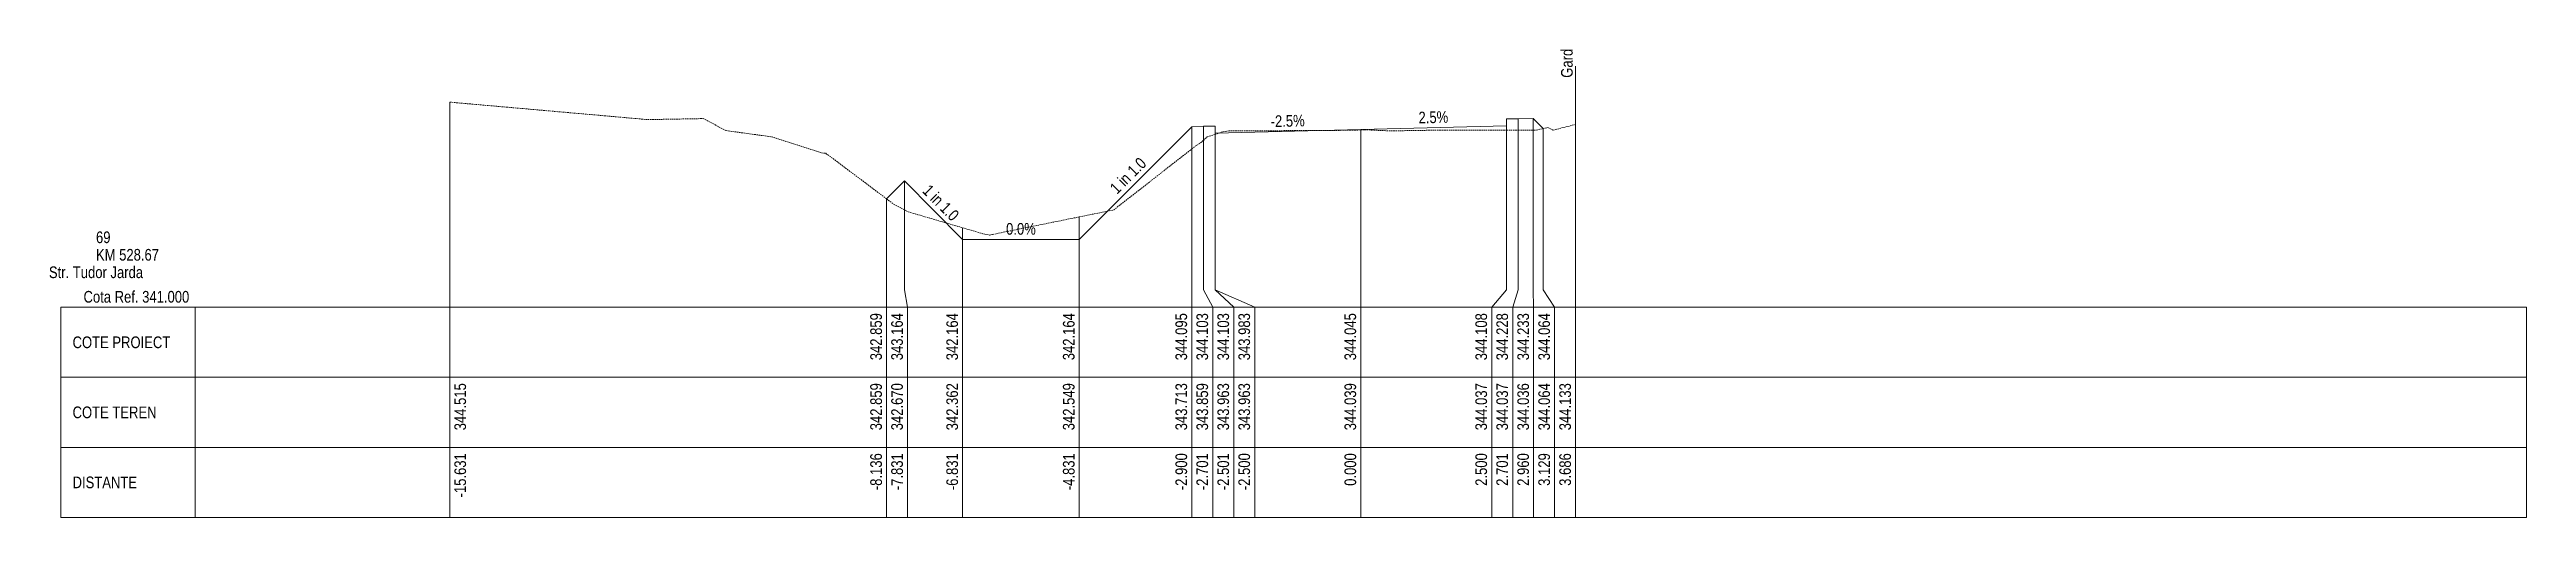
# Paper-space layout 'Str. Tudor Jarda-XS-1' of a CAD drawing. Extents: x 5 to 860, y 10 to 5944.
# Drawn here: x 435 to 860, y 586 to 666.2 of the extents above; entities that cross this region are included whole.
import ezdxf
from ezdxf.enums import TextEntityAlignment as Align

# ---------------------------------------------------------------- set-up
doc = ezdxf.new("R2010")
doc.units = 0
doc.linetypes.add('DASHED2', pattern=[0.375, 0.25, -0.125])
doc.layers.add('ARD-No Plot', color=1, linetype='Continuous', lineweight=0, plot=False)
for name, color, linetype, lineweight in [('DESIGN-TEXT', 7, 'Continuous', 0), ('EXISTING-TEXT', 7, 'Continuous', 0), ('LINES', 7, 'Continuous', 0), ('Text', 7, 'Continuous', 0), ('X-RL', 7, 'Continuous', 0), ('XPLOT-DESIGN', 5, 'Continuous', 0), ('XPLOT-EXISTING', 3, 'DASHED2', 0), ('XPLOT-GRADE', 7, 'Continuous', 0), ('XPLOT-KM', 7, 'Continuous', 0), ('XPLOT-TITLE', 7, 'Continuous', 0)]:
    doc.layers.add(name, color=color, linetype=linetype, lineweight=lineweight)
doc.styles.add('Arial', font='arial.ttf', dxfattribs={"width": 0.8})

psp = doc.layouts.new('Str. Tudor Jarda-XS-1')

# ---------------------------------------------------------------- texts
at = {"layer": 'ARD-No Plot', "style": 'Arial', "width": 0.8}
psp.add_text('Str. Tudor Jarda', height=2, dxfattribs=at).set_placement((443, 627), align=Align.CENTER)
at = {"layer": 'DESIGN-TEXT', "style": 'Arial', "width": 0.8}
for s, p in [('342.859', (577.84, 621)), ('343.164', (581.44, 621)), ('342.164', (590.895, 621)), ('342.164', (610.895, 621)), ('344.095', (630.2, 621)), ('344.103', (633.8, 621)), ('344.103', (637.4, 621)), ('343.983', (641, 621)), ('344.045', (659.2, 621)), ('344.108', (681.661, 621)), ('344.228', (685.261, 621)), ('344.233', (688.861, 621)), ('344.064', (692.461, 621))]:
    psp.add_text(s, height=2, rotation=90, dxfattribs=at).set_placement(p, align=Align.RIGHT)
at = {"layer": 'EXISTING-TEXT', "style": 'Arial', "width": 0.8}
for s, p in [('344.515', (506.485, 609)), ('342.859', (577.84, 609)), ('342.670', (581.44, 609)), ('342.362', (590.895, 609)), ('342.549', (610.895, 609)), ('343.713', (630.2, 609)), ('343.859', (633.8, 609)), ('343.963', (637.4, 609)), ('343.963', (641, 609)), ('344.039', (659.2, 609)), ('344.039', (659.2, 609)), ('344.037', (681.661, 609)), ('344.037', (685.261, 609)), ('344.036', (688.861, 609)), ('344.064', (692.461, 609)), ('344.133', (696.061, 609))]:
    psp.add_text(s, height=2, rotation=90, dxfattribs=at).set_placement(p, align=Align.RIGHT)
at = {"layer": 'Text', "style": 'Arial', "width": 0.8}
psp.add_text('Gard', height=2, rotation=90, dxfattribs=at).set_placement((696.361, 661.33))
for s, p in [('-15.631', (506.485, 597)), ('-15.631', (506.485, 597)), ('-8.136', (577.84, 597)), ('-8.136', (577.84, 597)), ('-8.136', (577.84, 597)), ('-7.831', (581.44, 597)), ('-7.831', (581.44, 597)), ('-7.831', (581.44, 597)), ('-6.831', (590.895, 597)), ('-6.831', (590.895, 597)), ('-6.831', (590.895, 597)), ('-4.831', (610.895, 597)), ('-4.831', (610.895, 597)), ('-4.831', (610.895, 597)), ('-2.900', (630.2, 597)), ('-2.900', (630.2, 597)), ('-2.900', (630.2, 597)), ('-2.701', (633.8, 597)), ('-2.701', (633.8, 597)), ('-2.701', (633.8, 597)), ('-2.501', (637.4, 597)), ('-2.501', (637.4, 597)), ('-2.501', (637.4, 597)), ('-2.500', (641, 597)), ('-2.500', (641, 597)), ('-2.500', (641, 597)), ('0.000', (659.2, 597)), ('0.000', (659.2, 597)), ('0.000', (659.2, 597)), ('2.500', (681.661, 597)), ('2.500', (681.661, 597)), ('2.500', (681.661, 597)), ('2.701', (685.261, 597)), ('2.701', (685.261, 597)), ('2.701', (685.261, 597)), ('2.960', (688.861, 597)), ('2.960', (688.861, 597)), ('2.960', (688.861, 597)), ('3.129', (692.461, 597)), ('3.129', (692.461, 597)), ('3.129', (692.461, 597)), ('3.686', (696.061, 597)), ('3.686', (696.061, 597))]:
    psp.add_text(s, height=2, rotation=90, dxfattribs=at).set_placement(p, align=Align.RIGHT)
at = {"layer": 'X-RL', "style": 'Arial', "width": 0.8}
psp.add_text('Cota Ref. 341.000', height=2, dxfattribs=at).set_placement((459, 622.8), align=Align.RIGHT)
at = {"layer": 'XPLOT-GRADE', "style": 'Arial', "width": 0.8}
for s, rotation, p in [('-2.5%', 1.4321, (647.48, 652.938)), ('2.5%', 1.4321, (672.48, 653.563)), ('1 in 1.0', 45, (620.782, 643.859)), ('1 in 1.0', 315, (587.26, 639.206)), ('0.0%', 0, (601.695, 634.441))]:
    psp.add_text(s, height=2, rotation=rotation, dxfattribs=at).set_placement(p, align=Align.CENTER)
at = {"layer": 'XPLOT-KM', "style": 'Arial', "width": 0.8}
for s, p in [('69', (443, 633)), ('KM 528.67', (443, 630))]:
    psp.add_text(s, height=2, dxfattribs=at).set_placement(p)
at = {"layer": 'XPLOT-TITLE', "style": 'Arial', "width": 0.8}
for s, p in [('COTE PROIECT', (438.982, 615)), ('COTE TEREN', (438.982, 603)), ('DISTANTE', (438.982, 591))]:
    psp.add_text(s, height=2, dxfattribs=at).set_placement(p)

# ---------------------------------------------------------------- linework, layer by layer
at = {"layer": 'LINES'}
for p, q in [((696.861, 663.33), (696.861, 643.33)), ((503.685, 625), (503.685, 657.154)), ((503.685, 625), (503.685, 657.154)), ((631, 625), (631, 652.946)), ((631, 625), (631, 652.946)), ((631, 625), (631, 652.946)), ((632.99, 625), (632.99, 653.026)), ((632.99, 625), (632.99, 653.026)), ((632.99, 625), (632.99, 653.026)), ((634.99, 625), (634.99, 653.026)), ((634.99, 625), (634.99, 653.026)), ((634.99, 625), (634.99, 653.026)), ((635, 625), (635, 651.826)), ((635, 625), (635, 651.826)), ((635, 625), (635, 651.826)), ((660, 625), (660, 652.451)), ((660, 625), (660, 652.451)), ((660, 625), (660, 652.451)), ((685, 625), (685, 653.076)), ((685, 625), (685, 653.076)), ((685, 625), (685, 653.076)), ((687.01, 625), (687.01, 654.276)), ((687.01, 625), (687.01, 654.276)), ((687.01, 625), (687.01, 654.276)), ((689.601, 625), (689.601, 654.327)), ((689.601, 625), (689.601, 654.327)), ((689.601, 625), (689.601, 654.327)), ((691.292, 625), (691.292, 652.637)), ((691.292, 625), (691.292, 652.637)), ((691.292, 625), (691.292, 652.637)), ((696.861, 625), (696.861, 653.33)), ((696.861, 625), (696.861, 653.33)), ((581.695, 625), (581.695, 643.641)), ((581.695, 625), (581.695, 643.641)), ((581.695, 625), (581.695, 643.641)), ((578.64, 625), (578.64, 640.586)), ((578.64, 625), (578.64, 640.586)), ((578.64, 625), (578.64, 640.586)), ((611.695, 625), (611.695, 637.488)), ((611.695, 625), (611.695, 637.488)), ((611.695, 625), (611.695, 637.488)), ((591.695, 625), (591.695, 635.622)), ((591.695, 625), (591.695, 635.622)), ((591.695, 625), (591.695, 635.622)), ((503.685, 622), (503.685, 625)), ((503.685, 622), (503.685, 625)), ((578.64, 622), (578.64, 625)), ((578.64, 622), (578.64, 625)), ((578.64, 622), (578.64, 625)), ((582.24, 622), (581.695, 625)), ((582.24, 622), (581.695, 625)), ((582.24, 622), (581.695, 625)), ((591.695, 622), (591.695, 625)), ((591.695, 622), (591.695, 625)), ((591.695, 622), (591.695, 625)), ((611.695, 622), (611.695, 625)), ((611.695, 622), (611.695, 625)), ((611.695, 622), (611.695, 625)), ((631, 622), (631, 625)), ((631, 622), (631, 625)), ((631, 622), (631, 625)), ((634.6, 622), (632.99, 625)), ((634.6, 622), (632.99, 625)), ((634.6, 622), (632.99, 625)), ((638.2, 622), (634.99, 625)), ((638.2, 622), (634.99, 625)), ((638.2, 622), (634.99, 625)), ((641.8, 622), (635, 625)), ((641.8, 622), (635, 625)), ((641.8, 622), (635, 625)), ((660, 622), (660, 625)), ((660, 622), (660, 625)), ((660, 622), (660, 625)), ((682.461, 622), (685, 625)), ((682.461, 622), (685, 625)), ((682.461, 622), (685, 625)), ((686.061, 622), (687.01, 625)), ((686.061, 622), (687.01, 625)), ((686.061, 622), (687.01, 625)), ((689.661, 622), (689.601, 625)), ((689.661, 622), (689.601, 625)), ((689.661, 622), (689.601, 625)), ((693.261, 622), (691.292, 625)), ((693.261, 622), (691.292, 625)), ((693.261, 622), (691.292, 625)), ((696.861, 622), (696.861, 625)), ((696.861, 622), (696.861, 625)), ((436.982, 610), (436.982, 622)), ((436.982, 622), (460, 622)), ((460, 586), (460, 622)), ((460, 622), (860, 622)), ((503.685, 586), (503.685, 622)), ((503.685, 586), (503.685, 622)), ((578.64, 586), (578.64, 622)), ((578.64, 586), (578.64, 622)), ((578.64, 586), (578.64, 622)), ((582.24, 586), (582.24, 622)), ((582.24, 586), (582.24, 622)), ((582.24, 586), (582.24, 622)), ((591.695, 586), (591.695, 622)), ((591.695, 586), (591.695, 622)), ((591.695, 586), (591.695, 622)), ((611.695, 586), (611.695, 622)), ((611.695, 586), (611.695, 622)), ((611.695, 586), (611.695, 622)), ((631, 586), (631, 622)), ((631, 586), (631, 622)), ((631, 586), (631, 622)), ((634.6, 586), (634.6, 622)), ((634.6, 586), (634.6, 622)), ((634.6, 586), (634.6, 622)), ((638.2, 586), (638.2, 622)), ((638.2, 586), (638.2, 622)), ((638.2, 586), (638.2, 622)), ((641.8, 586), (641.8, 622)), ((641.8, 586), (641.8, 622)), ((641.8, 586), (641.8, 622)), ((660, 586), (660, 622)), ((660, 586), (660, 622)), ((660, 586), (660, 622)), ((682.461, 586), (682.461, 622)), ((682.461, 586), (682.461, 622)), ((682.461, 586), (682.461, 622)), ((686.061, 586), (686.061, 622)), ((686.061, 586), (686.061, 622)), ((686.061, 586), (686.061, 622)), ((689.661, 586), (689.661, 622)), ((689.661, 586), (689.661, 622)), ((689.661, 586), (689.661, 622)), ((693.261, 586), (693.261, 622)), ((693.261, 586), (693.261, 622)), ((693.261, 586), (693.261, 622)), ((696.861, 586), (696.861, 622)), ((696.861, 586), (696.861, 622)), ((860, 586), (860, 622)), ((436.982, 598), (436.982, 610)), ((436.982, 610), (460, 610)), ((460, 610), (436.982, 610)), ((460, 610), (860, 610)), ((436.982, 586), (436.982, 598)), ((436.982, 598), (460, 598)), ((460, 598), (436.982, 598)), ((460, 598), (860, 598)), ((460, 586), (436.982, 586)), ((460, 586), (860, 586))]:
    psp.add_line(p, q, dxfattribs=at)
at = {"layer": 'XPLOT-DESIGN'}
for p, q in [((611.695, 633.641), (631, 652.946)), ((631, 652.946), (632.99, 653.026)), ((632.99, 653.026), (634.99, 653.026)), ((634.99, 653.026), (635, 651.826)), ((635, 651.826), (660, 652.451)), ((660, 652.451), (685, 653.076)), ((685, 653.076), (685.01, 654.276)), ((685.01, 654.276), (687.01, 654.276)), ((687.01, 654.276), (689.601, 654.327)), ((689.601, 654.327), (691.292, 652.637)), ((578.64, 640.586), (581.695, 643.641)), ((581.695, 643.641), (591.695, 633.641)), ((591.695, 633.641), (611.695, 633.641))]:
    psp.add_line(p, q, dxfattribs=at)
at = {"layer": 'XPLOT-EXISTING'}
for p, q in [((503.685, 657.154), (537.685, 654.16)), ((537.685, 654.16), (547.17, 654.335)), ((547.17, 654.335), (551.107, 652.278)), ((551.107, 652.278), (558.997, 651.195)), ((558.997, 651.195), (567.526, 648.452)), ((632.521, 650.169), (632.99, 650.593)), ((632.99, 650.593), (633.654, 651.193)), ((633.654, 651.193), (634.99, 651.629)), ((634.99, 651.629), (635, 651.632)), ((635, 651.632), (636.38, 652.083)), ((636.38, 652.083), (637.346, 652.212)), ((637.346, 652.212), (658.131, 652.331)), ((658.131, 652.331), (660, 652.393)), ((660, 652.393), (660.665, 652.414)), ((660, 652.393), (660, 652.393)), ((660.665, 652.414), (665.21, 652.226)), ((665.21, 652.226), (673.959, 652.367)), ((673.959, 652.367), (685, 652.365)), ((685, 652.365), (687.01, 652.365)), ((687.01, 652.365), (689.601, 652.365)), ((689.601, 652.365), (690.121, 652.365)), ((690.121, 652.365), (691.292, 652.637)), ((691.292, 652.637), (692.087, 652.821)), ((692.087, 652.821), (693.008, 652.357)), ((693.008, 652.357), (696.861, 653.33)), ((567.526, 648.452), (568.193, 648.395)), ((568.193, 648.395), (568.339, 648.266)), ((568.339, 648.266), (568.554, 648.142)), ((568.554, 648.142), (578.64, 640.586)), ((617.613, 638.685), (631, 649.126)), ((631, 649.126), (631.861, 649.797)), ((631.861, 649.797), (632.521, 650.169)), ((578.64, 640.586), (579.844, 639.683)), ((579.844, 639.683), (581.695, 638.702)), ((581.695, 638.702), (582.34, 638.361)), ((582.34, 638.361), (591.695, 635.622)), ((596.82, 634.481), (611.695, 637.488)), ((611.695, 637.488), (617.613, 638.685)), ((591.695, 635.622), (595.486, 634.513)), ((595.486, 634.513), (596.293, 634.368)), ((596.293, 634.368), (596.82, 634.481))]:
    psp.add_line(p, q, dxfattribs=at)

psp.set_redraw_order([(e.dxf.handle, doc.entitydb.next_handle()) for e in psp.query("TEXT MTEXT ATTDEF DIMENSION ARC_DIMENSION")])  # texts and dimensions are drawn at this point

doc.saveas('drawing.dxf')
